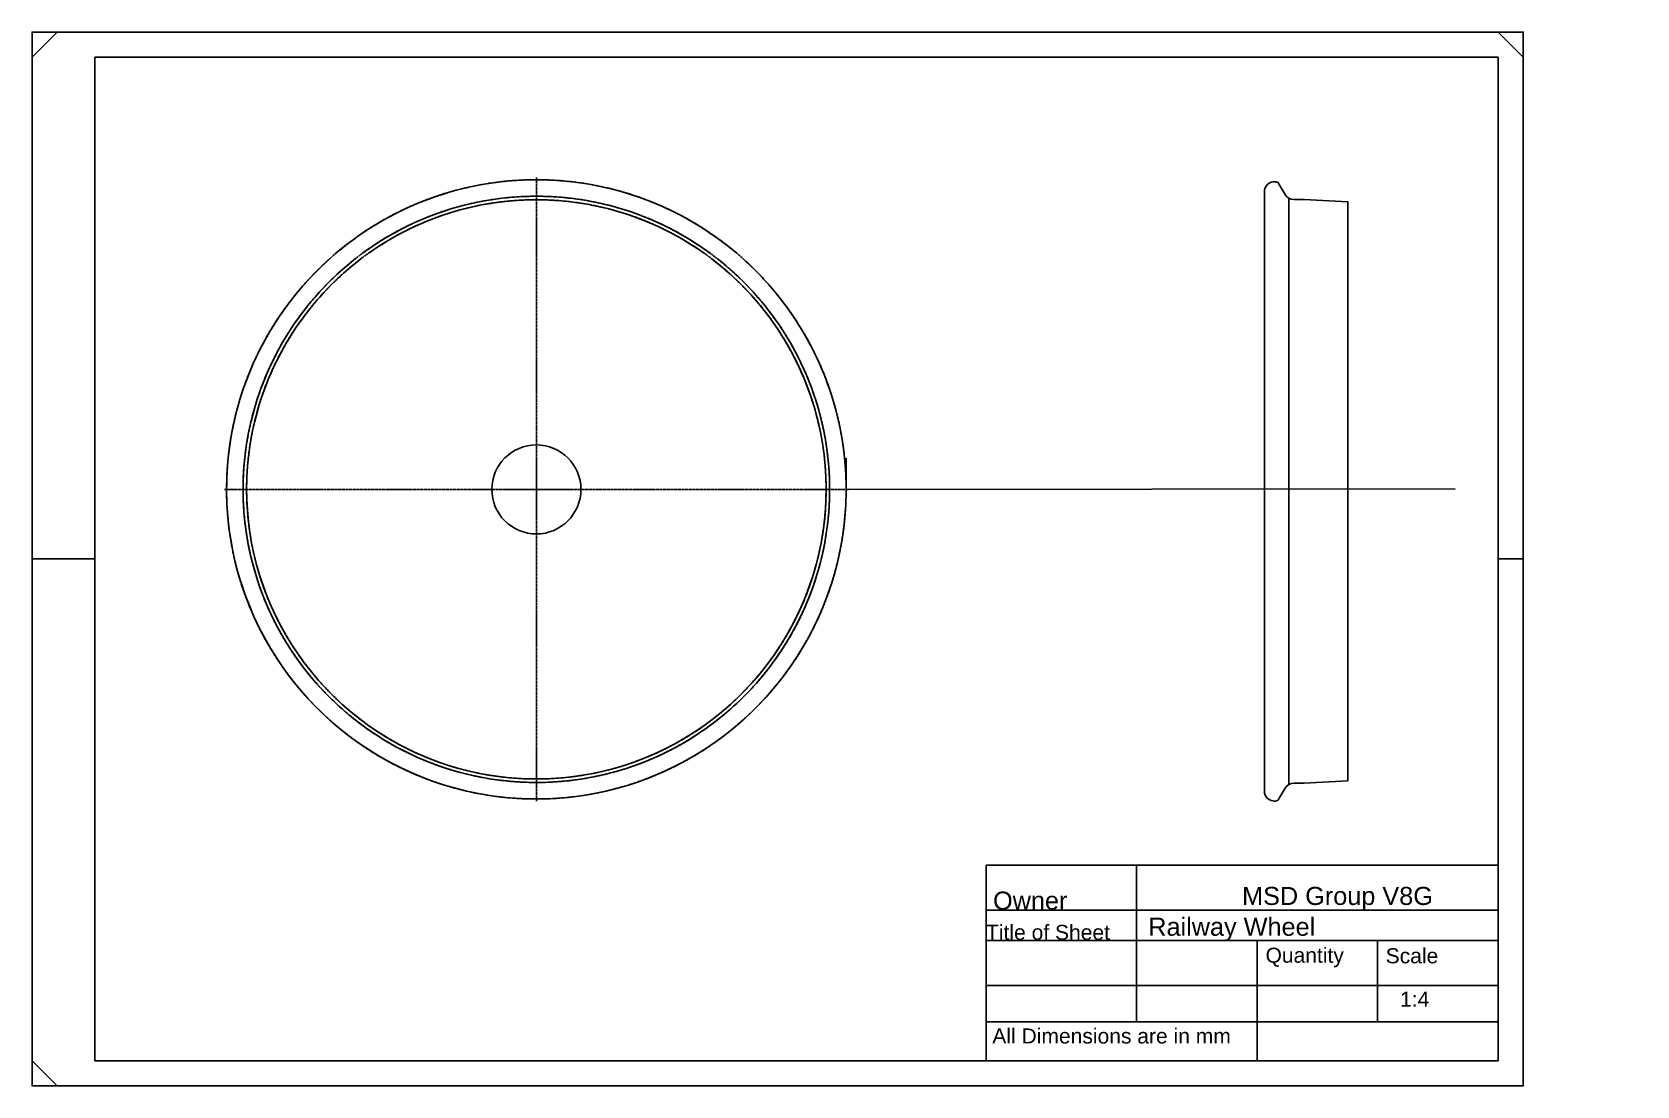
# Model space of a CAD drawing. Header units: inches. Extents: x -1655 to 7277, y -490 to 2343.
# Drawn here: x -76 to 564, y -4 to 416 of the extents above; entities that cross this region are included whole.
import ezdxf

# ---------------------------------------------------------------- set-up
doc = ezdxf.new("R2010")
doc.units = ezdxf.units.IN
doc.header["$MEASUREMENT"] = 0
doc.linetypes.add('AM_ISO02W050x2', pattern=[3.75, 3, -0.75])
doc.linetypes.add('CENTER2', pattern=[1.125, 0.75, -0.125, 0.125, -0.125])
doc.styles.get("Standard").update_dxf_attribs({"font": 'arial.ttf'})

msp = doc.modelspace()

# ---------------------------------------------------------------- texts
at = {"attachment_point": 1}
for s, width, insert, char_height in [(' Owner', 50.617645, (304.46237, 73.51412), 7.2), ('MSD Group V8G', 112.7393063, (406.46237, 75.38534), 7.2), ('Title of Sheet', 54.7590919, (304.46237, 60.26828), 6), ('Railway Wheel', 114.1197886, (369.09546, 63.11031), 7.2), ('Quantity', 40.2640362, (415.80174, 51.15619), 6), ('Scale', 41.4144354, (463.65843, 50.9263), 6), ('\\pxi-3,l4,t4;1:4', 40.9471289, (463.39837, 33.63637), 6), ('All Dimensions are in mm', 115.8458807, (306.9738, 18.97202), 6)]:
    msp.add_mtext_dynamic_manual_height_columns(s, width=width, gutter_width=15, heights=[0], dxfattribs=dict(at, insert=insert, char_height=char_height))

# ---------------------------------------------------------------- blocks, each defined once
blk = doc.blocks.new('*U6')
at = {"color": 0, "linetype": 'CENTER2', "transparency": 16777216}
for p, q in [((0, 19.3), (0, 100.2)), ((-100.2, 0), (-19.3, 0)), ((19.3, 0), (100.2, 0)), ((0, -100.2), (0, -19.3))]:
    blk.add_line(p, q, dxfattribs=at)
at = {"color": 0, "linetype": 'Continuous', "transparency": 16777216}
for p, q in [((-9.7, 0), (9.7, 0)), ((0, -9.7), (0, 9.7))]:
    blk.add_line(p, q, dxfattribs=at)
blk = doc.blocks.new('*U7')
at = {"color": 0, "linetype": 'CENTER2', "transparency": 16777216}
for p, q in [((0, 98.724), (0, 497.12)), ((-497.12, 0), (-98.724, 0)), ((98.724, 0), (497.12, 0)), ((0, -497.12), (0, -98.724))]:
    blk.add_line(p, q, dxfattribs=at)
at = {"color": 0, "linetype": 'Continuous', "transparency": 16777216}
for p, q in [((0, -49.362), (0, 49.362)), ((-49.362, 0), (49.362, 0))]:
    blk.add_line(p, q, dxfattribs=at)
blk = doc.blocks.new('wheel')
for p, q in [((-630.8, 599), (-630.8, 649)), ((-1189.1, 599), (-1189, 599)), ((-1060.5, 599), (-1060.5, 599))]:
    blk.add_line(p, q)
at = {"linetype": 'AM_ISO02W050x2'}
for radius in [493.6, 467.3, 461.7]:
    blk.add_circle((-1124.5, 599), radius, dxfattribs=at)
blk.add_circle((-1124.5, 599), 71)
for radius, start, end in [(493.6, 87.6779, 130.3094), (493.6, 75.7458, 87.6779), (493.6, 49.6906, 75.7458), (467.3, 87.547, 126.3402), (461.7, 87.5172, 125.3812), (467.3, 74.9245, 87.547), (461.7, 74.7365, 87.5172), (467.3, 53.6598, 74.9245), (461.7, 54.6188, 74.7365), (493.6, 131.8289, 164.126), (467.3, 128.0838, 163.2062), (461.7, 127.1848, 162.9956), (461.7, 17.0044, 52.8152), (467.3, 16.7938, 51.9162), (493.6, 15.874, 48.1711), (493.6, 165.1612, 14.8388), (467.3, 164.3045, 15.6955), (461.7, 164.1084, 15.8916)]:
    blk.add_arc((-1124.5, 599), radius, start, end)
at = {"linetype": 'CENTER2'}
for name in ['*U7', '*U6']:
    blk.add_blockref(name, (-1124.5, 599), dxfattribs=at)
blk = doc.blocks.new('side_view wheel')
for p, q in [((1453.6, 1131.2), (1451.8, 1134.3)), ((1462.8, 1115.2), (1453.6, 1131.2)), ((1429.8, 1119.7), (1429.8, 164.4)), ((1468.7, 174.8), (1468.7, 1109.4)), ((1476.7, 1107.2), (1493.3, 1107.2)), ((1493.3, 1107.2), (1562.8, 1103.8)), ((1562.8, 180.4), (1562.8, 1103.8)), ((1562.8, 648.4), (1562.8, 737.4)), ((1562.8, 648.4), (1562.8, 559.4)), ((1493.3, 176.9), (1562.8, 180.4)), ((1462.8, 168.9), (1453.6, 153)), ((1476.7, 176.9), (1493.3, 176.9)), ((1445.9, 148.4), (1445.8, 148.4)), ((1453.6, 153), (1451.8, 149.9))]:
    blk.add_line(p, q)
for centre, radius, start, end in [((1445.8, 1119.7), 16, 86.1887, 180), ((1445.9, 1122.7), 13, 62.8124, 90), ((1476.7, 1123.2), 16, 210, 270), ((1445.8, 164.4), 16, 180, 273.8113), ((1476.7, 160.9), 16, 90, 150), ((1445.9, 161.4), 13, 270, 297.1876)]:
    blk.add_arc(centre, radius, start, end)

# ---------------------------------------------------------------- linework, layer by layer
for p, q in [((-75.53763, 406.06365), (-65.53763, 416.06365)), ((518.46237, 406.06365), (508.46237, 416.06365)), ((6.65011, 267.57453), (6.05967, 265.42453)), ((13.50664, 267.57453), (12.88019, 265.42453)), ((14.97504, 267.57453), (14.34031, 265.42453)), ((235.72325, 267.57453), (236.35798, 265.42453)), ((237.19165, 267.57453), (237.8181, 265.42453)), ((244.04818, 267.57453), (244.63862, 265.42453)), ((249.62915, 233.8205), (491.28661, 234.0086)), ((-75.53763, 206.06365), (-50.53763, 206.06365)), ((508.46237, 206.06365), (518.46237, 206.06365)), ((419.073, 109.61003), (419.58155, 109.61015)), ((412.46237, 21.66365), (412.46237, 6.06365)), ((-75.53763, 6.06365), (-65.53763, -3.93635))]:
    msp.add_line(p, q)
for points in [[(-75.53763, 416.06365), (518.46237, 416.06365), (518.46237, -3.93635), (-75.53763, -3.93635)], [(304.46237, 84.06365), (508.46237, 84.06365), (508.46237, 6.06365), (304.46237, 6.06365)], [(304.46237, 6.06365), (508.46237, 6.06365), (508.46237, 66.06365), (304.46237, 66.06365)], [(304.46237, 6.06365), (508.46237, 6.06365), (508.46237, 54.06365), (304.46237, 54.06365)], [(460.46237, 54.06365), (412.46237, 54.06365), (412.46237, 21.66365), (460.46237, 21.66365)], [(508.46237, 54.06365), (460.46237, 54.06365), (460.46237, 21.66365), (508.46237, 21.66365)], [(304.46237, 6.06365), (508.46237, 6.06365), (508.46237, 36.06365), (304.46237, 36.06365)], [(304.46237, 6.06365), (508.46237, 6.06365), (508.46237, 21.66365), (304.46237, 21.66365)]]:
    msp.add_lwpolyline(points, close=True)
for points in [[(-75.53763, 406.06365), (-75.53763, 416.06365), (518.46237, 416.06365), (518.46237, 406.06365)], [(508.46237, -3.93635), (518.46237, -3.93635), (518.46237, 416.06365), (508.46237, 416.06365)], [(-50.53763, 406.06365), (-50.53763, 6.06365)], [(508.46237, 406.06365), (-50.53763, 406.06365)], [(508.46237, 406.06365), (508.46237, 6.06365)], [(364.46237, 21.66365), (364.46237, 84.06365), (508.46237, 84.06365), (508.46237, 6.06365), (364.46237, 6.06365)], [(-75.53763, 6.06365), (-75.53763, -3.93635), (518.46237, -3.93635), (518.46237, 6.06365)], [(508.46237, 6.06365), (-50.53763, 6.06365)]]:
    msp.add_lwpolyline(points)

# ---------------------------------------------------------------- block references
at = {"xscale": 0.25, "yscale": 0.25, "zscale": 0.25}
for name, p in [('wheel', (406.46237, 84.06365)), ('side_view wheel', (57.88566, 72.49232))]:
    msp.add_blockref(name, p, dxfattribs=at)

msp.set_redraw_order([(e.dxf.handle, doc.entitydb.next_handle()) for e in msp.query("TEXT MTEXT ATTDEF DIMENSION ARC_DIMENSION")])  # texts and dimensions are drawn at this point

doc.saveas('drawing.dxf')
